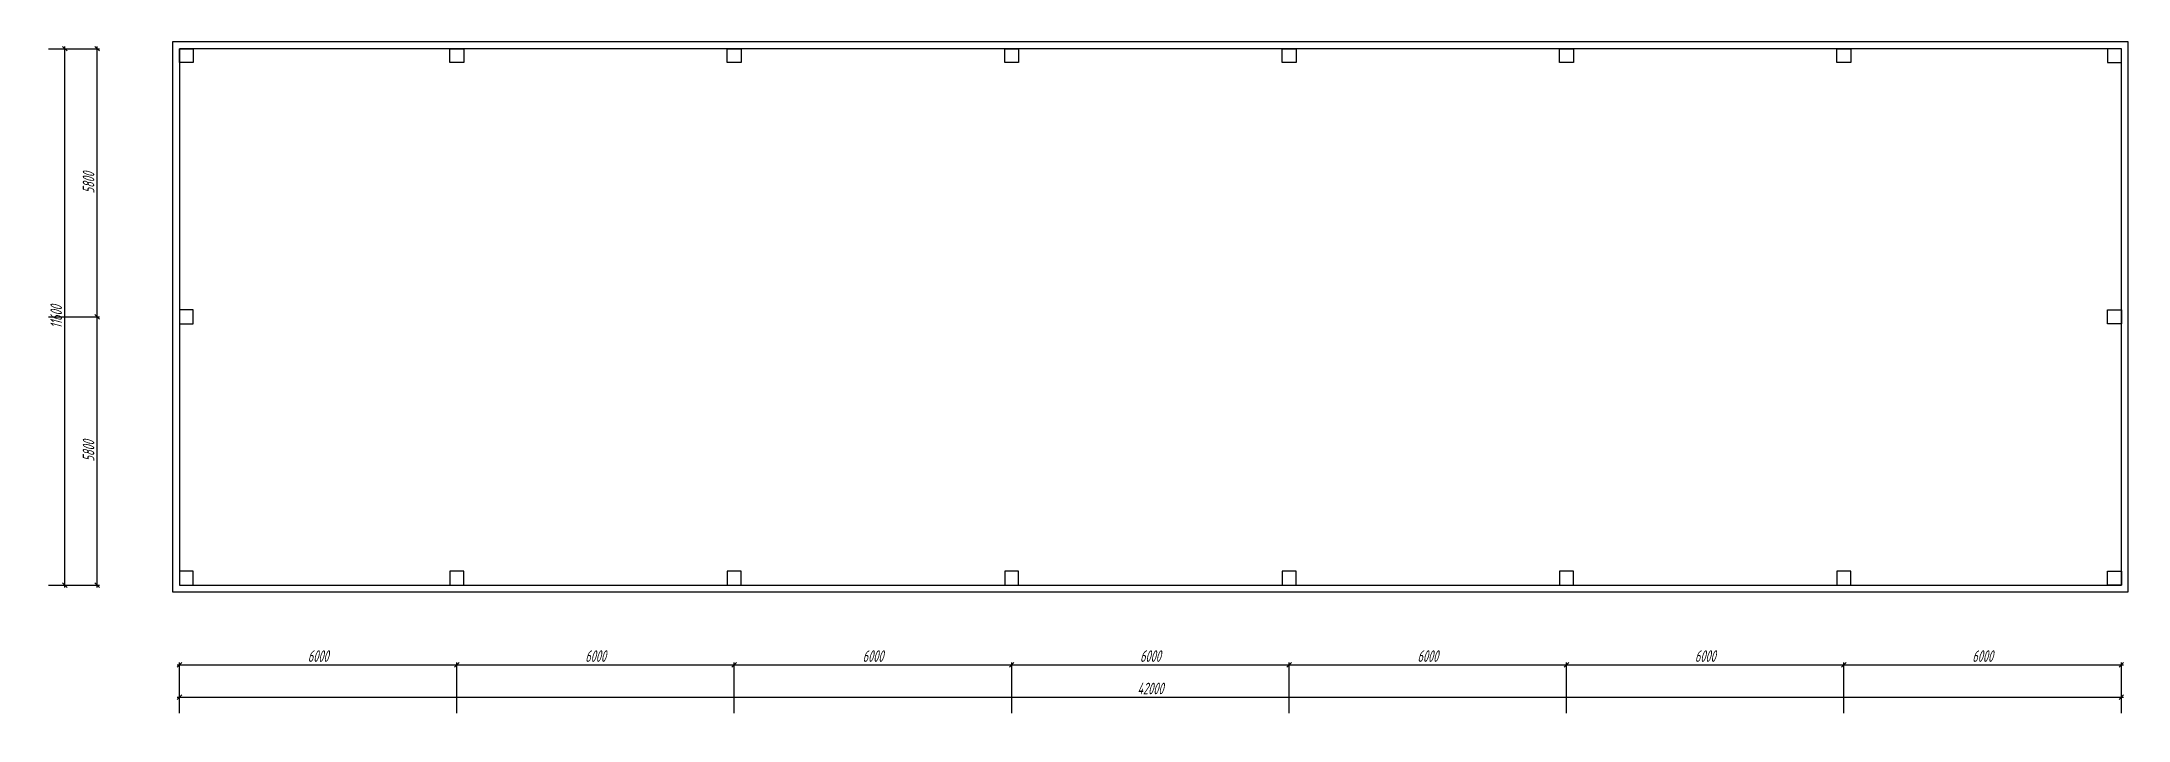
# Model space of a CAD drawing. Header units: millimetres. Extents: x -351329 to 406471, y -253833 to 111767.
# Drawn here: x -68783 to -23655, y -23803 to -9129 of the extents above; entities that cross this region are included whole.
import ezdxf

# ---------------------------------------------------------------- set-up
doc = ezdxf.new("R2010")
doc.units = ezdxf.units.MM
for name, color, linetype, lineweight in [('_МКонстр', 7, 'Continuous', 30), ('_Оси', 90, 'Continuous', 13), ('_Сендвичи', 230, 'Continuous', 30), ('выноска', 7, 'Continuous', 13)]:
    doc.layers.add(name, color=color, linetype=linetype, lineweight=lineweight)
doc.styles.add('СПДС_размеры', font='spdswin.shx', dxfattribs={"width": 0.8, "oblique": 15})
doc.dimstyles.new('СПДС', dxfattribs={"dimtxt": 2.5, "dimasz": 1, "dimexe": 0.5, "dimexo": 1.5, "dimtad": 1, "dimdec": 0, "dimtxsty": 'СПДС_размеры', "dimblk": 'OBLIQUE', "dimcen": 2.5, "dimdle": 0.5, "dimadec": 8, "dimazin": 0, "dimtfac": 1, "dimtdec": 0, "dimtix": 1, "dimtmove": 0, "dimatfit": 3, "dimfxl": 1, "dimarcsym": 0})

msp = doc.modelspace()

# ---------------------------------------------------------------- blocks, each defined once
blk = doc.blocks.new('_Oblique')
at = {"layer": 'выноска', "color": 0, "lineweight": -2}
blk.add_line((-0.5, -0.5), (0.5, 0.5), dxfattribs=at)
blk = doc.blocks.new('*D215')
at = {"layer": '_Оси', "color": 0, "lineweight": -2, "transparency": 16777216}
for p, q in [((-65855, -23303), (-23755, -23303)), ((-65805, -23653), (-65805, -23253)), ((-23805, -23653), (-23805, -23253))]:
    blk.add_line(p, q, dxfattribs=at)
at = {"layer": 'Defpoints', "color": 0, "transparency": 16777216}
for p in [(-23805, -23303), (-65805, -23803), (-23805, -23803)]:
    blk.add_point(p, dxfattribs=at)
at = {"layer": '_Оси', "color": 0, "lineweight": -2, "transparency": 16777216, "xscale": 100, "yscale": 100, "zscale": 100, "rotation": 180}
blk.add_blockref('_Oblique', (-65805, -23303), dxfattribs=at)
at = {"layer": '_Оси', "color": 0, "lineweight": -2, "transparency": 16777216, "xscale": 100, "yscale": 100, "zscale": 100}
blk.add_blockref('_Oblique', (-23805, -23303), dxfattribs=at)
at = {"layer": '_Оси', "color": 0, "lineweight": 25, "transparency": 16777216, "insert": (-44805, -23115.5), "char_height": 250, "attachment_point": 5, "style": 'СПДС_размеры'}
blk.add_mtext('42000', dxfattribs=at)
blk = doc.blocks.new('*D216')
at = {"layer": '_Оси', "color": 0, "lineweight": -2, "transparency": 16777216}
for p, q in [((-65805, -23653), (-65805, -22553)), ((-59805, -23653), (-59805, -22553)), ((-65855, -22603), (-59755, -22603))]:
    blk.add_line(p, q, dxfattribs=at)
at = {"layer": 'Defpoints', "color": 0, "transparency": 16777216}
for p in [(-59805, -22603), (-65805, -23803), (-59805, -23803)]:
    blk.add_point(p, dxfattribs=at)
at = {"layer": '_Оси', "color": 0, "lineweight": -2, "transparency": 16777216, "xscale": 100, "yscale": 100, "zscale": 100, "rotation": 180}
blk.add_blockref('_Oblique', (-65805, -22603), dxfattribs=at)
at = {"layer": '_Оси', "color": 0, "lineweight": -2, "transparency": 16777216, "xscale": 100, "yscale": 100, "zscale": 100}
blk.add_blockref('_Oblique', (-59805, -22603), dxfattribs=at)
at = {"layer": '_Оси', "color": 0, "lineweight": 25, "transparency": 16777216, "insert": (-62805, -22415.5), "char_height": 250, "attachment_point": 5, "style": 'СПДС_размеры'}
blk.add_mtext('6000', dxfattribs=at)
blk = doc.blocks.new('*D217')
at = {"layer": '_Оси', "color": 0, "lineweight": -2, "transparency": 16777216}
for p, q in [((-59805, -23653), (-59805, -22553)), ((-53805, -23653), (-53805, -22553)), ((-59855, -22603), (-53755, -22603))]:
    blk.add_line(p, q, dxfattribs=at)
at = {"layer": 'Defpoints', "color": 0, "transparency": 16777216}
for p in [(-53805, -22603), (-59805, -23803), (-53805, -23803)]:
    blk.add_point(p, dxfattribs=at)
at = {"layer": '_Оси', "color": 0, "lineweight": -2, "transparency": 16777216, "xscale": 100, "yscale": 100, "zscale": 100, "rotation": 180}
blk.add_blockref('_Oblique', (-59805, -22603), dxfattribs=at)
at = {"layer": '_Оси', "color": 0, "lineweight": -2, "transparency": 16777216, "xscale": 100, "yscale": 100, "zscale": 100}
blk.add_blockref('_Oblique', (-53805, -22603), dxfattribs=at)
at = {"layer": '_Оси', "color": 0, "lineweight": 25, "transparency": 16777216, "insert": (-56805, -22415.5), "char_height": 250, "attachment_point": 5, "style": 'СПДС_размеры'}
blk.add_mtext('6000', dxfattribs=at)
blk = doc.blocks.new('*D218')
at = {"layer": '_Оси', "color": 0, "lineweight": -2, "transparency": 16777216}
for p, q in [((-53805, -23653), (-53805, -22553)), ((-47805, -23653), (-47805, -22553)), ((-53855, -22603), (-47755, -22603))]:
    blk.add_line(p, q, dxfattribs=at)
at = {"layer": 'Defpoints', "color": 0, "transparency": 16777216}
for p in [(-47805, -22603), (-53805, -23803), (-47805, -23803)]:
    blk.add_point(p, dxfattribs=at)
at = {"layer": '_Оси', "color": 0, "lineweight": -2, "transparency": 16777216, "xscale": 100, "yscale": 100, "zscale": 100, "rotation": 180}
blk.add_blockref('_Oblique', (-53805, -22603), dxfattribs=at)
at = {"layer": '_Оси', "color": 0, "lineweight": -2, "transparency": 16777216, "xscale": 100, "yscale": 100, "zscale": 100}
blk.add_blockref('_Oblique', (-47805, -22603), dxfattribs=at)
at = {"layer": '_Оси', "color": 0, "lineweight": 25, "transparency": 16777216, "insert": (-50805, -22415.5), "char_height": 250, "attachment_point": 5, "style": 'СПДС_размеры'}
blk.add_mtext('6000', dxfattribs=at)
blk = doc.blocks.new('*D219')
at = {"layer": '_Оси', "color": 0, "lineweight": -2, "transparency": 16777216}
for p, q in [((-47805, -23653), (-47805, -22553)), ((-41805, -23653), (-41805, -22553)), ((-47855, -22603), (-41755, -22603))]:
    blk.add_line(p, q, dxfattribs=at)
at = {"layer": 'Defpoints', "color": 0, "transparency": 16777216}
for p in [(-41805, -22603), (-47805, -23803), (-41805, -23803)]:
    blk.add_point(p, dxfattribs=at)
at = {"layer": '_Оси', "color": 0, "lineweight": -2, "transparency": 16777216, "xscale": 100, "yscale": 100, "zscale": 100, "rotation": 180}
blk.add_blockref('_Oblique', (-47805, -22603), dxfattribs=at)
at = {"layer": '_Оси', "color": 0, "lineweight": -2, "transparency": 16777216, "xscale": 100, "yscale": 100, "zscale": 100}
blk.add_blockref('_Oblique', (-41805, -22603), dxfattribs=at)
at = {"layer": '_Оси', "color": 0, "lineweight": 25, "transparency": 16777216, "insert": (-44805, -22415.5), "char_height": 250, "attachment_point": 5, "style": 'СПДС_размеры'}
blk.add_mtext('6000', dxfattribs=at)
blk = doc.blocks.new('*D220')
at = {"layer": '_Оси', "color": 0, "lineweight": -2, "transparency": 16777216}
for p, q in [((-41805, -23653), (-41805, -22553)), ((-35805, -23653), (-35805, -22553)), ((-41855, -22603), (-35755, -22603))]:
    blk.add_line(p, q, dxfattribs=at)
at = {"layer": 'Defpoints', "color": 0, "transparency": 16777216}
for p in [(-35805, -22603), (-41805, -23803), (-35805, -23803)]:
    blk.add_point(p, dxfattribs=at)
at = {"layer": '_Оси', "color": 0, "lineweight": -2, "transparency": 16777216, "xscale": 100, "yscale": 100, "zscale": 100, "rotation": 180}
blk.add_blockref('_Oblique', (-41805, -22603), dxfattribs=at)
at = {"layer": '_Оси', "color": 0, "lineweight": -2, "transparency": 16777216, "xscale": 100, "yscale": 100, "zscale": 100}
blk.add_blockref('_Oblique', (-35805, -22603), dxfattribs=at)
at = {"layer": '_Оси', "color": 0, "lineweight": 25, "transparency": 16777216, "insert": (-38805, -22415.5), "char_height": 250, "attachment_point": 5, "style": 'СПДС_размеры'}
blk.add_mtext('6000', dxfattribs=at)
blk = doc.blocks.new('*D221')
at = {"layer": '_Оси', "color": 0, "lineweight": -2, "transparency": 16777216}
for p, q in [((-35805, -23653), (-35805, -22553)), ((-29805, -23653), (-29805, -22553)), ((-35855, -22603), (-29755, -22603))]:
    blk.add_line(p, q, dxfattribs=at)
at = {"layer": 'Defpoints', "color": 0, "transparency": 16777216}
for p in [(-29805, -22603), (-35805, -23803), (-29805, -23803)]:
    blk.add_point(p, dxfattribs=at)
at = {"layer": '_Оси', "color": 0, "lineweight": -2, "transparency": 16777216, "xscale": 100, "yscale": 100, "zscale": 100, "rotation": 180}
blk.add_blockref('_Oblique', (-35805, -22603), dxfattribs=at)
at = {"layer": '_Оси', "color": 0, "lineweight": -2, "transparency": 16777216, "xscale": 100, "yscale": 100, "zscale": 100}
blk.add_blockref('_Oblique', (-29805, -22603), dxfattribs=at)
at = {"layer": '_Оси', "color": 0, "lineweight": 25, "transparency": 16777216, "insert": (-32805, -22415.5), "char_height": 250, "attachment_point": 5, "style": 'СПДС_размеры'}
blk.add_mtext('6000', dxfattribs=at)
blk = doc.blocks.new('*D222')
at = {"layer": '_Оси', "color": 0, "lineweight": -2, "transparency": 16777216}
for p, q in [((-29805, -23653), (-29805, -22553)), ((-23805, -23653), (-23805, -22553)), ((-29855, -22603), (-23755, -22603))]:
    blk.add_line(p, q, dxfattribs=at)
at = {"layer": 'Defpoints', "color": 0, "transparency": 16777216}
for p in [(-23805, -22603), (-29805, -23803), (-23805, -23803)]:
    blk.add_point(p, dxfattribs=at)
at = {"layer": '_Оси', "color": 0, "lineweight": -2, "transparency": 16777216, "xscale": 100, "yscale": 100, "zscale": 100, "rotation": 180}
blk.add_blockref('_Oblique', (-29805, -22603), dxfattribs=at)
at = {"layer": '_Оси', "color": 0, "lineweight": -2, "transparency": 16777216, "xscale": 100, "yscale": 100, "zscale": 100}
blk.add_blockref('_Oblique', (-23805, -22603), dxfattribs=at)
at = {"layer": '_Оси', "color": 0, "lineweight": 25, "transparency": 16777216, "insert": (-26805, -22415.5), "char_height": 250, "attachment_point": 5, "style": 'СПДС_размеры'}
blk.add_mtext('6000', dxfattribs=at)
blk = doc.blocks.new('*D223')
at = {"layer": '_Оси', "color": 0, "lineweight": -2, "transparency": 16777216}
for p, q in [((-68633, -9279), (-68233, -9279)), ((-68283, -20929), (-68283, -9229)), ((-68633, -20879), (-68233, -20879))]:
    blk.add_line(p, q, dxfattribs=at)
at = {"layer": 'Defpoints', "color": 0, "transparency": 16777216}
for p in [(-68783, -9279), (-68283, -9279), (-68783, -20879)]:
    blk.add_point(p, dxfattribs=at)
at = {"layer": '_Оси', "color": 0, "lineweight": -2, "transparency": 16777216, "xscale": 100, "yscale": 100, "zscale": 100}
for p, rotation in [((-68283, -9279), 90), ((-68283, -20879), 270)]:
    blk.add_blockref('_Oblique', p, dxfattribs=dict(at, rotation=rotation))
at = {"layer": '_Оси', "color": 0, "lineweight": 25, "transparency": 16777216, "insert": (-68470.5, -15079), "char_height": 250, "attachment_point": 5, "rotation": 90, "style": 'СПДС_размеры'}
blk.add_mtext('11600', dxfattribs=at)
blk = doc.blocks.new('*D224')
at = {"layer": '_Оси', "color": 0, "lineweight": -2, "transparency": 16777216}
for p, q in [((-68633, -15079), (-67533, -15079)), ((-67583, -20929), (-67583, -15029)), ((-68633, -20879), (-67533, -20879))]:
    blk.add_line(p, q, dxfattribs=at)
at = {"layer": 'Defpoints', "color": 0, "transparency": 16777216}
for p in [(-68783, -15079), (-67583, -15079), (-68783, -20879)]:
    blk.add_point(p, dxfattribs=at)
at = {"layer": '_Оси', "color": 0, "lineweight": -2, "transparency": 16777216, "xscale": 100, "yscale": 100, "zscale": 100}
for p, rotation in [((-67583, -15079), 90), ((-67583, -20879), 270)]:
    blk.add_blockref('_Oblique', p, dxfattribs=dict(at, rotation=rotation))
at = {"layer": '_Оси', "color": 0, "lineweight": 25, "transparency": 16777216, "insert": (-67770.5, -17979), "char_height": 250, "attachment_point": 5, "rotation": 90, "style": 'СПДС_размеры'}
blk.add_mtext('5800', dxfattribs=at)
blk = doc.blocks.new('*D225')
at = {"layer": '_Оси', "color": 0, "lineweight": -2, "transparency": 16777216}
for p, q in [((-68633, -9279), (-67533, -9279)), ((-67583, -15129), (-67583, -9229)), ((-68633, -15079), (-67533, -15079))]:
    blk.add_line(p, q, dxfattribs=at)
at = {"layer": 'Defpoints', "color": 0, "transparency": 16777216}
for p in [(-68783, -9279), (-67583, -9279), (-68783, -15079)]:
    blk.add_point(p, dxfattribs=at)
at = {"layer": '_Оси', "color": 0, "lineweight": -2, "transparency": 16777216, "xscale": 100, "yscale": 100, "zscale": 100}
for p, rotation in [((-67583, -9279), 90), ((-67583, -15079), 270)]:
    blk.add_blockref('_Oblique', p, dxfattribs=dict(at, rotation=rotation))
at = {"layer": '_Оси', "color": 0, "lineweight": 25, "transparency": 16777216, "insert": (-67770.5, -12179), "char_height": 250, "attachment_point": 5, "rotation": 90, "style": 'СПДС_размеры'}
blk.add_mtext('5800', dxfattribs=at)

# ---------------------------------------------------------------- dimensions: what is measured, and where the dimension line sits
at = {"layer": '_Оси', "lineweight": 25}
for base, p1, p2, picture, middle in [((-68283, -9279), (-68783, -20879), (-68783, -9279), '*D223', (-68470.5, -15079)), ((-67583, -9279), (-68783, -15079), (-68783, -9279), '*D225', (-67770.5, -12179)), ((-67583, -15079), (-68783, -20879), (-68783, -15079), '*D224', (-67770.5, -17979))]:
    dim = msp.add_linear_dim(base=base, p1=p1, p2=p2, angle=270, dimstyle='СПДС', override={"dimscale": 100}, dxfattribs=at)
    dim.commit()
    dim.dimension.update_dxf_attribs({"geometry": picture, "text_midpoint": middle})
for base, p1, p2, picture, middle in [((-59805, -22603), (-65805, -23803), (-59805, -23803), '*D216', (-62805, -22415.5)), ((-53805, -22603), (-59805, -23803), (-53805, -23803), '*D217', (-56805, -22415.5)), ((-47805, -22603), (-53805, -23803), (-47805, -23803), '*D218', (-50805, -22415.5)), ((-41805, -22603), (-47805, -23803), (-41805, -23803), '*D219', (-44805, -22415.5)), ((-35805, -22603), (-41805, -23803), (-35805, -23803), '*D220', (-38805, -22415.5)), ((-29805, -22603), (-35805, -23803), (-29805, -23803), '*D221', (-32805, -22415.5)), ((-23805, -22603), (-29805, -23803), (-23805, -23803), '*D222', (-26805, -22415.5)), ((-23805, -23303), (-65805, -23803), (-23805, -23803), '*D215', (-44805, -23115.5))]:
    dim = msp.add_linear_dim(base=base, p1=p1, p2=p2, dimstyle='СПДС', override={"dimscale": 100}, dxfattribs=at)
    dim.commit()
    dim.dimension.update_dxf_attribs({"geometry": picture, "text_midpoint": middle})

# ---------------------------------------------------------------- linework, layer by layer
at = {"layer": '_МКонстр', "ltscale": 100}
for points in [[(-65805, -9279), (-65505, -9279), (-65505, -9579), (-65805, -9579)], [(-59955, -9279), (-59655, -9279), (-59655, -9579), (-59955, -9579)], [(-53955, -9279), (-53655, -9279), (-53655, -9579), (-53955, -9579)], [(-47955, -9279), (-47655, -9279), (-47655, -9579), (-47955, -9579)], [(-41955, -9279), (-41655, -9279), (-41655, -9579), (-41955, -9579)], [(-35955, -9279), (-35655, -9279), (-35655, -9579), (-35955, -9579)], [(-29955, -9279), (-29655, -9279), (-29655, -9579), (-29955, -9579)], [(-23805, -9279), (-24105, -9279), (-24105, -9579), (-23805, -9579)], [(-65805, -15229), (-65505, -15229), (-65505, -14929), (-65805, -14929)], [(-23805, -15229), (-24105, -15229), (-24105, -14929), (-23805, -14929)], [(-65805, -20879), (-65505, -20879), (-65505, -20579), (-65805, -20579)], [(-59955, -20879), (-59655, -20879), (-59655, -20579), (-59955, -20579)], [(-53955, -20879), (-53655, -20879), (-53655, -20579), (-53955, -20579)], [(-47955, -20879), (-47655, -20879), (-47655, -20579), (-47955, -20579)], [(-41955, -20879), (-41655, -20879), (-41655, -20579), (-41955, -20579)], [(-35955, -20879), (-35655, -20879), (-35655, -20579), (-35955, -20579)], [(-29955, -20879), (-29655, -20879), (-29655, -20579), (-29955, -20579)], [(-23805, -20879), (-24105, -20879), (-24105, -20579), (-23805, -20579)]]:
    msp.add_lwpolyline(points, close=True, dxfattribs=at)
at = {"layer": '_Сендвичи', "ltscale": 100}
for points in [[(-65955, -21029), (-23655, -21029), (-23655, -9129), (-65955, -9129)], [(-65805, -20879), (-23805, -20879), (-23805, -9279), (-65805, -9279)]]:
    msp.add_lwpolyline(points, close=True, dxfattribs=at)

msp.set_redraw_order([(e.dxf.handle, doc.entitydb.next_handle()) for e in msp.query("TEXT MTEXT ATTDEF DIMENSION ARC_DIMENSION")])  # texts and dimensions are drawn at this point

doc.saveas('drawing.dxf')
